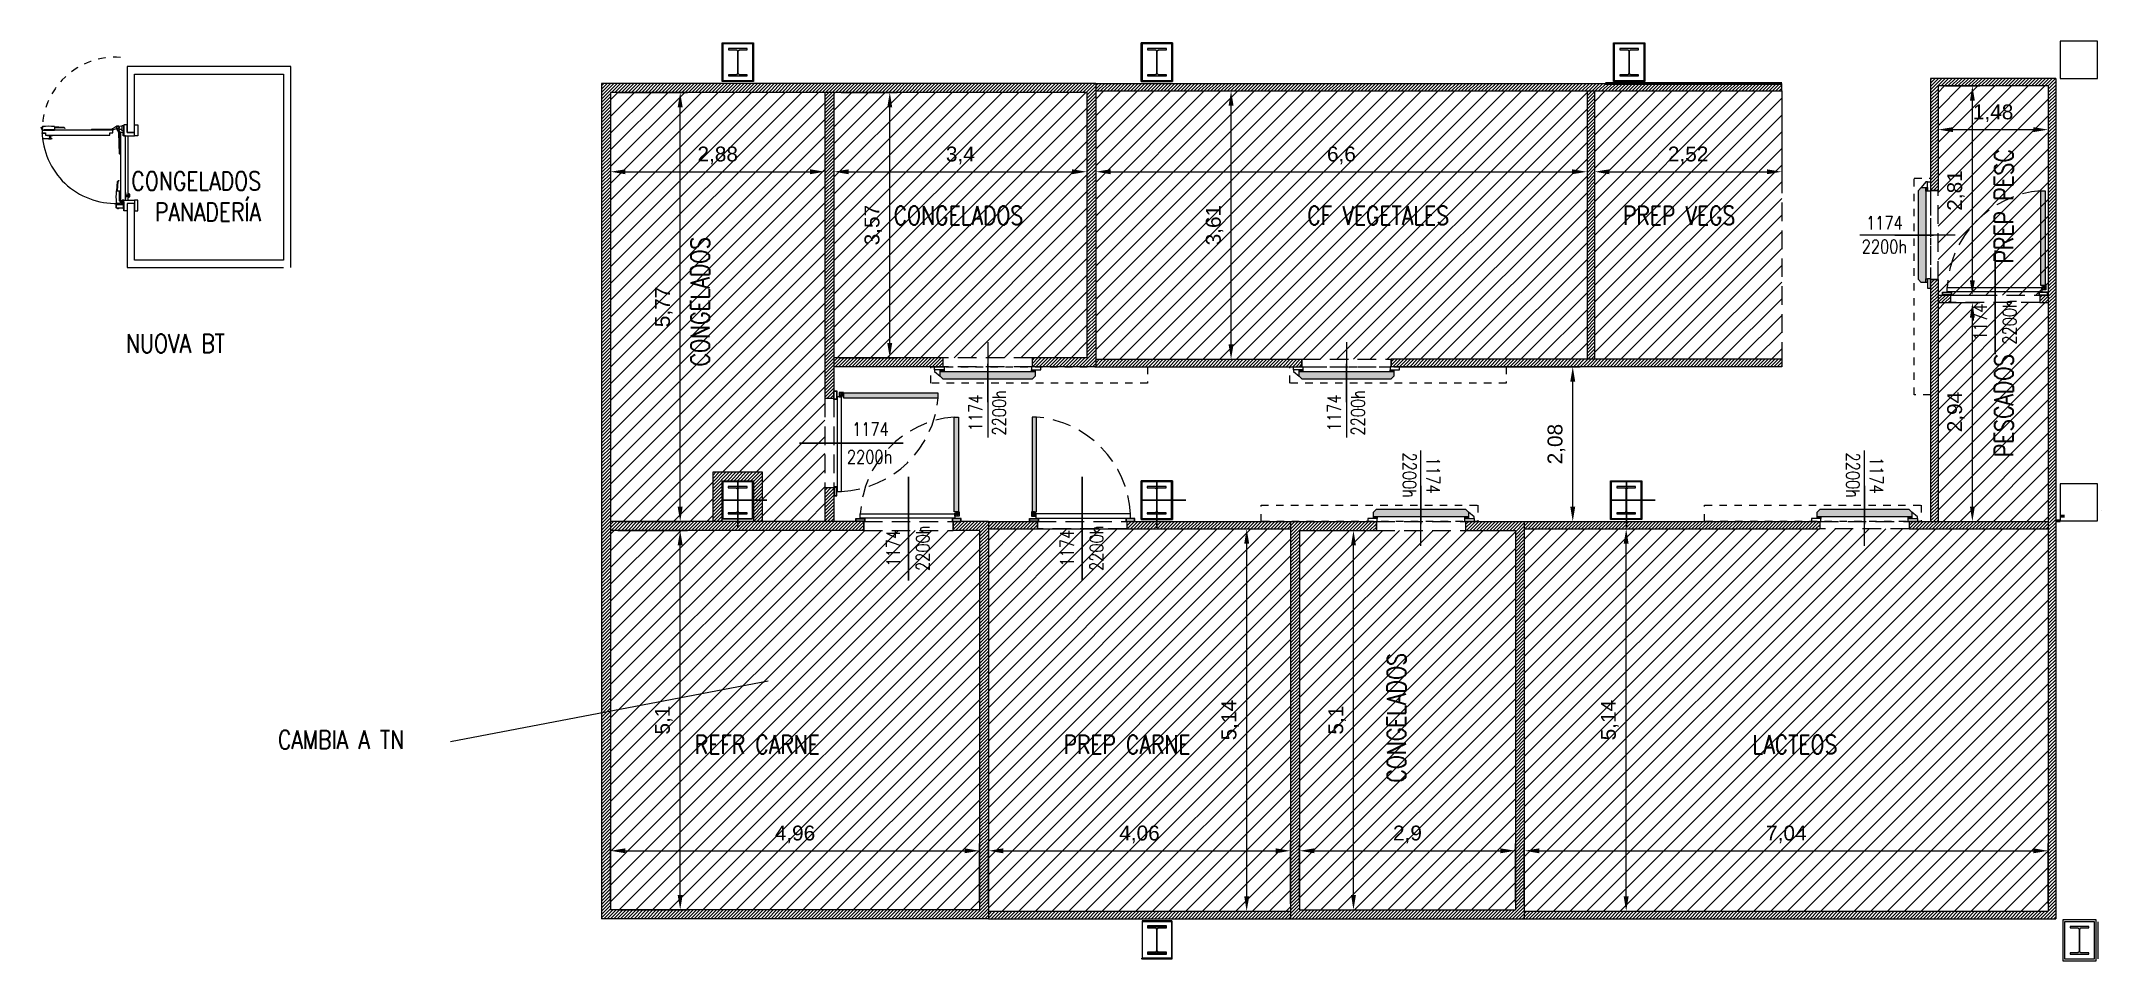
# Model space of a CAD drawing. Header units: millimetres. Extents: x -7.5 to 20.2, y -0.6 to 11.8.
import ezdxf
from ezdxf.enums import TextEntityAlignment as Align

# ---------------------------------------------------------------- set-up
doc = ezdxf.new("R2010")
doc.units = ezdxf.units.MM
for name, pattern in [('_BYLAYER', [10.00001, 10, -1e-05]), ('CONTINUA', [0]), ('DASHDOTX2', [50.8, 25.4, -12.7, 0, -12.7]), ('DASHED', [0.75, 0.5, -0.25]), ('HIDDEN', [0.375, 0.25, -0.125]), ('TRATTEGGIATA', [0.75, 0.5, -0.25]), ('TRATTEGGIATA2', [0.375, 0.25, -0.125])]:
    doc.linetypes.add(name, pattern=pattern)
doc.layers.get('Defpoints').update_dxf_attribs({"lineweight": 5})
for name, color, linetype, lineweight in [('A-CUARTOS FRIOS', 5, 'Continuous', 13), ('A-PUERTA CF', 7, 'Continuous', 13), ('COLUMNAS HORMIGON', 7, 'Continuous', 15), ('COLUMNAS METALICAS', 25, 'Continuous', 15), ('DIM', 1, 'Continuous', 13), ('TEXTO', 7, 'Continuous', 13)]:
    doc.layers.add(name, color=color, linetype=linetype, lineweight=lineweight)
for name, color, linetype in [('Pareti sp. 100', 3, 'Continuous'), ('Pareti sp. 120', 1, 'Continuous'), ('Quote', 2, 'Continuous'), ('SER_DIS', 7, 'Continuous'), ('Soffitto sp. 100', 3, 'Continuous'), ('Soffitto sp. 120', 1, 'Continuous')]:
    doc.layers.add(name, color=color, linetype=linetype)
doc.styles.add('H20', font='simplex.shx', dxfattribs={"width": 0.8, "height": 200})
doc.styles.add('ROMANS', font='romans.shx', dxfattribs={"width": 0.8, "height": 0.2})
doc.styles.get("Standard").update_dxf_attribs({"font": 'arial.ttf'})
doc.dimstyles.new('ISO-25', dxfattribs={"dimtxt": 0.2, "dimasz": 0.2, "dimexe": 0.1, "dimexo": 0.1, "dimgap": 0.1, "dimtad": 1, "dimtxsty": 'Standard', "dimcen": 0.2, "dimadec": 0, "dimazin": 0, "dimtfac": 1, "dimtmove": 0, "dimatfit": 3, "dimfxl": 1, "dimarcsym": 0})
pattern_1 = [(45, (-12.192877, -10.473148), (-0.02245064, 0.02245064), [])]
pattern_2 = [(45, (-12.192877, -10.737505), (-0.02245064, 0.02245064), [])]
pattern_3 = [(45, (-12.19288, -10.7375), (-0.1122532, 0.1122532), [])]

msp = doc.modelspace()

# ---------------------------------------------------------------- texts
at = {"color": 253, "linetype": 'Continuous', "lineweight": 50, "style": 'ROMANS', "width": 0.8}
for s, p in [('PREP PESC', (18.964, 8.808)), ('CONGELADOS', (1.448, 7.424)), ('PESCADOS', (18.964, 6.203)), ('CONGELADOS', (10.805, 1.83))]:
    msp.add_text(s, height=0.25, rotation=90, dxfattribs=at).set_placement(p)
for s, p in [('CONGELADOS', (3.924, 9.326)), ('CF VEGETALES', (9.482, 9.326)), ('PREP VEGS', (13.722, 9.326)), ('NUOVA BT', (-6.391, 7.605)), ('CAMBIA A TN', (-4.349, 2.281)), ('REFR CARNE', (1.252, 2.216)), ('PREP CARNE', (6.206, 2.216)), ('LACTEOS', (15.462, 2.216))]:
    msp.add_text(s, height=0.25, dxfattribs=at).set_placement(p)
at = {"layer": 'SER_DIS', "color": 7, "style": 'H20', "width": 0.8}
for s, p in [('1174', (17.235, 9.351)), ('2200h', (17.235, 9.032)), ('1174', (3.612, 6.578)), ('2200h', (3.601, 6.207))]:
    msp.add_text(s, height=0.18, dxfattribs=at).set_placement(p, align=Align.MIDDLE_CENTER)
for s, rotation, p in [('1174', 90, (18.52, 8.02)), ('2200h', 90, (18.918, 8.02)), ('1174', 90, (5.024, 6.798)), ('2200h', 90, (5.343, 6.798)), ('1174', 90, (9.844, 6.798)), ('2200h', 90, (10.163, 6.798)), ('2200h', 270, (10.854, 5.959)), ('1174', 270, (11.173, 5.959)), ('2200h', 270, (16.812, 5.959)), ('1174', 270, (17.13, 5.959)), ('1174', 90, (3.918, 4.979)), ('2200h', 90, (4.317, 4.979)), ('1174', 90, (6.253, 4.979)), ('2200h', 90, (6.651, 4.979))]:
    msp.add_text(s, height=0.18, rotation=rotation, dxfattribs=at).set_placement(p, align=Align.MIDDLE_CENTER)
at = {"layer": 'TEXTO', "linetype": 'CONTINUA', "insert": (-4.577, 10.039), "char_height": 0.25, "width": 1.69064, "attachment_point": 3, "style": 'ROMANS'}
msp.add_mtext('CONGELADOS\\PPANADERÍA', dxfattribs=at)

# ---------------------------------------------------------------- blocks, each defined once
blk = doc.blocks.new('W14 X 10 X 61 LBPIE')
at = {"layer": 'COLUMNAS METALICAS'}
h = blk.add_hatch(color=256, dxfattribs=at)
h.dxf.hatch_style = 1
h.paths.add_polyline_path([(0.127, 0.1839), (0.127, 0.1675), (0.01975, 0.1675), (0.00475, 0.1525), (0.00475, -0.1525), (0.01975, -0.1675), (0.127, -0.1675), (0.127, -0.1839), (-0.127, -0.1839), (-0.127, -0.1675), (-0.01975, -0.1675), (-0.00475, -0.1525), (-0.00475, 0.1525), (-0.01975, 0.1675), (-0.127, 0.1675), (-0.127, 0.1839)])
for points in [[(-0.2, 0.25), (0.2, 0.25), (0.2, -0.25), (-0.2, -0.25)], [(0.127, 0.1839), (0.127, 0.1675), (0.01975, 0.1675), (0.00475, 0.1525), (0.00475, -0.1525), (0.01975, -0.1675), (0.127, -0.1675), (0.127, -0.1839), (-0.127, -0.1839), (-0.127, -0.1675), (-0.01975, -0.1675), (-0.00475, -0.1525), (-0.00475, 0.1525), (-0.01975, 0.1675), (-0.127, 0.1675), (-0.127, 0.1839)]]:
    blk.add_lwpolyline(points, close=True, dxfattribs=at)
blk = doc.blocks.new('*D2')
at = {"layer": 'Defpoints', "color": 0, "transparency": 16777216}
for p in [(5.077, 0.913), (0.12, 0.12), (5.077, 0.12)]:
    blk.add_point(p, dxfattribs=at)
at = {"layer": 'Quote', "color": 0, "lineweight": -2, "transparency": 16777216}
for p, q in [((0.12, 0.22), (0.12, 1.013)), ((0.32, 0.913), (4.877, 0.913)), ((5.077, 0.22), (5.077, 1.013))]:
    blk.add_line(p, q, dxfattribs=at)
at = {"layer": 'Quote', "color": 0, "transparency": 16777216}
for points in [[(0.32, 0.946), (0.32, 0.88), (0.12, 0.913)], [(4.877, 0.946), (4.877, 0.88), (5.077, 0.913)]]:
    blk.add_solid(points, dxfattribs=at)
at = {"layer": 'Quote', "color": 0, "transparency": 16777216, "insert": (2.598, 1.133), "char_height": 0.2, "attachment_point": 5}
blk.add_mtext('4,96', dxfattribs=at)
blk = doc.blocks.new('*D3')
at = {"layer": 'Defpoints', "color": 0, "transparency": 16777216}
for p in [(0.12, 5.218), (1.056, 5.218), (0.12, 0.12)]:
    blk.add_point(p, dxfattribs=at)
at = {"layer": 'Quote', "color": 0, "lineweight": -2, "transparency": 16777216}
for p, q in [((0.22, 5.218), (1.156, 5.218)), ((1.056, 0.32), (1.056, 5.018)), ((0.22, 0.12), (1.156, 0.12))]:
    blk.add_line(p, q, dxfattribs=at)
at = {"layer": 'Quote', "color": 0, "transparency": 16777216}
for points in [[(1.022, 5.018), (1.089, 5.018), (1.056, 5.218)], [(1.022, 0.32), (1.089, 0.32), (1.056, 0.12)]]:
    blk.add_solid(points, dxfattribs=at)
at = {"layer": 'Quote', "color": 0, "transparency": 16777216, "insert": (0.835, 2.669), "char_height": 0.2, "attachment_point": 5, "rotation": 90}
blk.add_mtext('5,1', dxfattribs=at)
blk = doc.blocks.new('*D4')
at = {"layer": 'Defpoints', "color": 0, "transparency": 16777216}
for p in [(0.12, 11.104), (1.056, 11.104), (0.12, 5.338)]:
    blk.add_point(p, dxfattribs=at)
at = {"layer": 'Quote', "color": 0, "lineweight": -2, "transparency": 16777216}
for p, q in [((0.22, 11.104), (1.156, 11.104)), ((1.056, 5.538), (1.056, 10.904)), ((0.22, 5.338), (1.156, 5.338))]:
    blk.add_line(p, q, dxfattribs=at)
at = {"layer": 'Quote', "color": 0, "transparency": 16777216}
for points in [[(1.022, 10.904), (1.089, 10.904), (1.056, 11.104)], [(1.022, 5.538), (1.089, 5.538), (1.056, 5.338)]]:
    blk.add_solid(points, dxfattribs=at)
at = {"layer": 'Quote', "color": 0, "transparency": 16777216, "insert": (0.836, 8.221), "char_height": 0.2, "attachment_point": 5, "rotation": 90}
blk.add_mtext('5,77', dxfattribs=at)
blk = doc.blocks.new('*D5')
at = {"layer": 'Defpoints', "color": 0, "transparency": 16777216}
for p in [(3.12, 11.104), (3.872, 11.104), (3.12, 7.538)]:
    blk.add_point(p, dxfattribs=at)
at = {"layer": 'Quote', "color": 0, "lineweight": -2, "transparency": 16777216}
for p, q in [((3.22, 11.104), (3.972, 11.104)), ((3.872, 7.738), (3.872, 10.904)), ((3.22, 7.538), (3.972, 7.538))]:
    blk.add_line(p, q, dxfattribs=at)
at = {"layer": 'Quote', "color": 0, "transparency": 16777216}
for points in [[(3.838, 10.904), (3.905, 10.904), (3.872, 11.104)], [(3.838, 7.738), (3.905, 7.738), (3.872, 7.538)]]:
    blk.add_solid(points, dxfattribs=at)
at = {"layer": 'Quote', "color": 0, "transparency": 16777216, "insert": (3.651, 9.321), "char_height": 0.2, "attachment_point": 5, "rotation": 90}
blk.add_mtext('3,57', dxfattribs=at)
blk = doc.blocks.new('*D6')
at = {"layer": 'Defpoints', "color": 0, "transparency": 16777216}
for p in [(0.12, 11.104), (3, 11.104), (3, 10.038)]:
    blk.add_point(p, dxfattribs=at)
at = {"layer": 'Quote', "color": 0, "lineweight": -2, "transparency": 16777216}
for p, q in [((0.12, 11.004), (0.12, 9.938)), ((3, 11.004), (3, 9.938)), ((0.32, 10.038), (2.8, 10.038))]:
    blk.add_line(p, q, dxfattribs=at)
at = {"layer": 'Quote', "color": 0, "transparency": 16777216}
for points in [[(0.32, 10.071), (0.32, 10.005), (0.12, 10.038)], [(2.8, 10.071), (2.8, 10.005), (3, 10.038)]]:
    blk.add_solid(points, dxfattribs=at)
at = {"layer": 'Quote', "color": 0, "transparency": 16777216, "insert": (1.56, 10.258), "char_height": 0.2, "attachment_point": 5}
blk.add_mtext('2,88', dxfattribs=at)
blk = doc.blocks.new('*D7')
at = {"layer": 'Defpoints', "color": 0, "transparency": 16777216}
for p in [(3.12, 11.104), (6.52, 11.104), (6.52, 10.038)]:
    blk.add_point(p, dxfattribs=at)
at = {"layer": 'Quote', "color": 0, "lineweight": -2, "transparency": 16777216}
for p, q in [((3.12, 11.004), (3.12, 9.938)), ((6.52, 11.004), (6.52, 9.938)), ((3.32, 10.038), (6.32, 10.038))]:
    blk.add_line(p, q, dxfattribs=at)
at = {"layer": 'Quote', "color": 0, "transparency": 16777216}
for points in [[(3.32, 10.071), (3.32, 10.005), (3.12, 10.038)], [(6.32, 10.071), (6.32, 10.005), (6.52, 10.038)]]:
    blk.add_solid(points, dxfattribs=at)
at = {"layer": 'Quote', "color": 0, "transparency": 16777216, "insert": (4.82, 10.258), "char_height": 0.2, "attachment_point": 5}
blk.add_mtext('3,4', dxfattribs=at)
blk = doc.blocks.new('*D8')
at = {"layer": 'Defpoints', "color": 0, "transparency": 16777216}
for p in [(6.64, 11.124), (13.24, 11.124), (13.24, 10.038)]:
    blk.add_point(p, dxfattribs=at)
at = {"layer": 'Quote', "color": 0, "lineweight": -2, "transparency": 16777216}
for p, q in [((6.64, 11.024), (6.64, 9.938)), ((13.24, 11.024), (13.24, 9.938)), ((6.84, 10.038), (13.04, 10.038))]:
    blk.add_line(p, q, dxfattribs=at)
at = {"layer": 'Quote', "color": 0, "transparency": 16777216}
for points in [[(6.84, 10.071), (6.84, 10.005), (6.64, 10.038)], [(13.04, 10.071), (13.04, 10.005), (13.24, 10.038)]]:
    blk.add_solid(points, dxfattribs=at)
at = {"layer": 'Quote', "color": 0, "transparency": 16777216, "insert": (9.94, 10.258), "char_height": 0.2, "attachment_point": 5}
blk.add_mtext('6,6', dxfattribs=at)
blk = doc.blocks.new('*D9')
at = {"layer": 'Defpoints', "color": 0, "transparency": 16777216}
for p in [(13.34, 11.124), (15.856, 11.124), (15.856, 10.038)]:
    blk.add_point(p, dxfattribs=at)
at = {"layer": 'Quote', "color": 0, "lineweight": -2, "transparency": 16777216}
for p, q in [((13.34, 11.024), (13.34, 9.938)), ((15.856, 11.024), (15.856, 9.938)), ((13.54, 10.038), (15.656, 10.038))]:
    blk.add_line(p, q, dxfattribs=at)
at = {"layer": 'Quote', "color": 0, "transparency": 16777216}
for points in [[(13.54, 10.071), (13.54, 10.005), (13.34, 10.038)], [(15.656, 10.071), (15.656, 10.005), (15.856, 10.038)]]:
    blk.add_solid(points, dxfattribs=at)
at = {"layer": 'Quote', "color": 0, "transparency": 16777216, "insert": (14.598, 10.258), "char_height": 0.2, "attachment_point": 5}
blk.add_mtext('2,52', dxfattribs=at)
blk = doc.blocks.new('*D10')
at = {"layer": 'Defpoints', "color": 0, "transparency": 16777216}
for p in [(6.64, 11.124), (8.457, 11.124), (6.64, 7.518)]:
    blk.add_point(p, dxfattribs=at)
at = {"layer": 'Quote', "color": 0, "lineweight": -2, "transparency": 16777216}
for p, q in [((6.74, 11.124), (8.557, 11.124)), ((8.457, 7.718), (8.457, 10.924)), ((6.74, 7.518), (8.557, 7.518))]:
    blk.add_line(p, q, dxfattribs=at)
at = {"layer": 'Quote', "color": 0, "transparency": 16777216}
for points in [[(8.424, 10.924), (8.491, 10.924), (8.457, 11.124)], [(8.424, 7.718), (8.491, 7.718), (8.457, 7.518)]]:
    blk.add_solid(points, dxfattribs=at)
at = {"layer": 'Quote', "color": 0, "transparency": 16777216, "insert": (8.237, 9.321), "char_height": 0.2, "attachment_point": 5, "rotation": 90}
blk.add_mtext('3,61', dxfattribs=at)
blk = doc.blocks.new('*D11')
at = {"layer": 'Defpoints', "color": 0, "transparency": 16777216}
for p in [(17.956, 8.279), (18.417, 8.279), (17.956, 5.338)]:
    blk.add_point(p, dxfattribs=at)
at = {"layer": 'Quote', "color": 0, "lineweight": -2, "transparency": 16777216}
for p, q in [((18.056, 8.279), (18.517, 8.279)), ((18.417, 5.538), (18.417, 8.079)), ((18.056, 5.338), (18.517, 5.338))]:
    blk.add_line(p, q, dxfattribs=at)
at = {"layer": 'Quote', "color": 0, "transparency": 16777216}
for points in [[(18.384, 8.079), (18.45, 8.079), (18.417, 8.279)], [(18.384, 5.538), (18.45, 5.538), (18.417, 5.338)]]:
    blk.add_solid(points, dxfattribs=at)
at = {"layer": 'Quote', "color": 0, "transparency": 16777216, "insert": (18.197, 6.809), "char_height": 0.2, "attachment_point": 5, "rotation": 90}
blk.add_mtext('2,94', dxfattribs=at)
blk = doc.blocks.new('*D12')
at = {"layer": 'Defpoints', "color": 0, "transparency": 16777216}
for p in [(17.956, 11.192), (18.417, 11.192), (18.124, 8.379)]:
    blk.add_point(p, dxfattribs=at)
at = {"layer": 'Quote', "color": 0, "lineweight": -2, "transparency": 16777216}
for p, q in [((18.056, 11.192), (18.517, 11.192)), ((18.417, 8.579), (18.417, 10.992)), ((18.224, 8.379), (18.517, 8.379))]:
    blk.add_line(p, q, dxfattribs=at)
at = {"layer": 'Quote', "color": 0, "transparency": 16777216}
for points in [[(18.384, 10.992), (18.45, 10.992), (18.417, 11.192)], [(18.384, 8.579), (18.45, 8.579), (18.417, 8.379)]]:
    blk.add_solid(points, dxfattribs=at)
at = {"layer": 'Quote', "color": 0, "transparency": 16777216, "insert": (18.197, 9.786), "char_height": 0.2, "attachment_point": 5, "rotation": 90}
blk.add_mtext('2,81', dxfattribs=at)
blk = doc.blocks.new('*D13')
at = {"layer": 'Defpoints', "color": 0, "transparency": 16777216}
for p in [(17.956, 11.192), (19.437, 11.192), (19.437, 10.604)]:
    blk.add_point(p, dxfattribs=at)
at = {"layer": 'Quote', "color": 0, "lineweight": -2, "transparency": 16777216}
for p, q in [((17.956, 11.092), (17.956, 10.504)), ((19.437, 11.092), (19.437, 10.504)), ((18.156, 10.604), (19.237, 10.604))]:
    blk.add_line(p, q, dxfattribs=at)
at = {"layer": 'Quote', "color": 0, "transparency": 16777216}
for points in [[(18.156, 10.637), (18.156, 10.571), (17.956, 10.604)], [(19.237, 10.637), (19.237, 10.571), (19.437, 10.604)]]:
    blk.add_solid(points, dxfattribs=at)
at = {"layer": 'Quote', "color": 0, "transparency": 16777216, "insert": (18.696, 10.824), "char_height": 0.2, "attachment_point": 5}
blk.add_mtext('1,48', dxfattribs=at)
blk = doc.blocks.new('*D14')
at = {"layer": 'Defpoints', "color": 0, "transparency": 16777216}
for p in [(9.257, 0.913), (5.197, 0.1), (9.257, 0.1)]:
    blk.add_point(p, dxfattribs=at)
at = {"layer": 'Quote', "color": 0, "lineweight": -2, "transparency": 16777216}
for p, q in [((5.197, 0.2), (5.197, 1.013)), ((5.397, 0.913), (9.057, 0.913)), ((9.257, 0.2), (9.257, 1.013))]:
    blk.add_line(p, q, dxfattribs=at)
at = {"layer": 'Quote', "color": 0, "transparency": 16777216}
for points in [[(5.397, 0.946), (5.397, 0.88), (5.197, 0.913)], [(9.057, 0.946), (9.057, 0.88), (9.257, 0.913)]]:
    blk.add_solid(points, dxfattribs=at)
at = {"layer": 'Quote', "color": 0, "transparency": 16777216, "insert": (7.227, 1.133), "char_height": 0.2, "attachment_point": 5}
blk.add_mtext('4,06', dxfattribs=at)
blk = doc.blocks.new('*D15')
at = {"layer": 'Defpoints', "color": 0, "transparency": 16777216}
for p in [(12.277, 0.913), (9.377, 0.12), (12.277, 0.12)]:
    blk.add_point(p, dxfattribs=at)
at = {"layer": 'Quote', "color": 0, "lineweight": -2, "transparency": 16777216}
for p, q in [((9.377, 0.22), (9.377, 1.013)), ((9.577, 0.913), (12.077, 0.913)), ((12.277, 0.22), (12.277, 1.013))]:
    blk.add_line(p, q, dxfattribs=at)
at = {"layer": 'Quote', "color": 0, "transparency": 16777216}
for points in [[(9.577, 0.946), (9.577, 0.88), (9.377, 0.913)], [(12.077, 0.946), (12.077, 0.88), (12.277, 0.913)]]:
    blk.add_solid(points, dxfattribs=at)
at = {"layer": 'Quote', "color": 0, "transparency": 16777216, "insert": (10.827, 1.133), "char_height": 0.2, "attachment_point": 5}
blk.add_mtext('2,9', dxfattribs=at)
blk = doc.blocks.new('*D16')
at = {"layer": 'Defpoints', "color": 0, "transparency": 16777216}
for p in [(19.437, 0.913), (12.397, 0.1), (19.437, 0.1)]:
    blk.add_point(p, dxfattribs=at)
at = {"layer": 'Quote', "color": 0, "lineweight": -2, "transparency": 16777216}
for p, q in [((12.397, 0.2), (12.397, 1.013)), ((12.597, 0.913), (19.237, 0.913)), ((19.437, 0.2), (19.437, 1.013))]:
    blk.add_line(p, q, dxfattribs=at)
at = {"layer": 'Quote', "color": 0, "transparency": 16777216}
for points in [[(12.597, 0.946), (12.597, 0.88), (12.397, 0.913)], [(19.237, 0.946), (19.237, 0.88), (19.437, 0.913)]]:
    blk.add_solid(points, dxfattribs=at)
at = {"layer": 'Quote', "color": 0, "transparency": 16777216, "insert": (15.917, 1.133), "char_height": 0.2, "attachment_point": 5}
blk.add_mtext('7,04', dxfattribs=at)
blk = doc.blocks.new('*D17')
at = {"layer": 'Defpoints', "color": 0, "transparency": 16777216}
for p in [(9.377, 5.218), (10.102, 5.218), (9.377, 0.12)]:
    blk.add_point(p, dxfattribs=at)
at = {"layer": 'Quote', "color": 0, "lineweight": -2, "transparency": 16777216}
for p, q in [((9.477, 5.218), (10.202, 5.218)), ((10.102, 0.32), (10.102, 5.018)), ((9.477, 0.12), (10.202, 0.12))]:
    blk.add_line(p, q, dxfattribs=at)
at = {"layer": 'Quote', "color": 0, "transparency": 16777216}
for points in [[(10.069, 5.018), (10.135, 5.018), (10.102, 5.218)], [(10.069, 0.32), (10.135, 0.32), (10.102, 0.12)]]:
    blk.add_solid(points, dxfattribs=at)
at = {"layer": 'Quote', "color": 0, "transparency": 16777216, "insert": (9.882, 2.669), "char_height": 0.2, "attachment_point": 5, "rotation": 90}
blk.add_mtext('5,1', dxfattribs=at)
blk = doc.blocks.new('*D18')
at = {"layer": 'Defpoints', "color": 0, "transparency": 16777216}
for p in [(12.397, 5.238), (13.766, 5.238), (12.397, 0.1)]:
    blk.add_point(p, dxfattribs=at)
at = {"layer": 'Quote', "color": 0, "lineweight": -2, "transparency": 16777216}
for p, q in [((12.497, 5.238), (13.866, 5.238)), ((13.766, 0.3), (13.766, 5.038)), ((12.497, 0.1), (13.866, 0.1))]:
    blk.add_line(p, q, dxfattribs=at)
at = {"layer": 'Quote', "color": 0, "transparency": 16777216}
for points in [[(13.732, 5.038), (13.799, 5.038), (13.766, 5.238)], [(13.732, 0.3), (13.799, 0.3), (13.766, 0.1)]]:
    blk.add_solid(points, dxfattribs=at)
at = {"layer": 'Quote', "color": 0, "transparency": 16777216, "insert": (13.545, 2.669), "char_height": 0.2, "attachment_point": 5, "rotation": 90}
blk.add_mtext('5,14', dxfattribs=at)
blk = doc.blocks.new('*D19')
at = {"layer": 'Defpoints', "color": 0, "transparency": 16777216}
for p in [(5.197, 5.238), (8.667, 5.238), (5.197, 0.1)]:
    blk.add_point(p, dxfattribs=at)
at = {"layer": 'Quote', "color": 0, "lineweight": -2, "transparency": 16777216}
for p, q in [((5.297, 5.238), (8.767, 5.238)), ((8.667, 0.3), (8.667, 5.038)), ((5.297, 0.1), (8.767, 0.1))]:
    blk.add_line(p, q, dxfattribs=at)
at = {"layer": 'Quote', "color": 0, "transparency": 16777216}
for points in [[(8.634, 5.038), (8.701, 5.038), (8.667, 5.238)], [(8.634, 0.3), (8.701, 0.3), (8.667, 0.1)]]:
    blk.add_solid(points, dxfattribs=at)
at = {"layer": 'Quote', "color": 0, "transparency": 16777216, "insert": (8.447, 2.669), "char_height": 0.2, "attachment_point": 5, "rotation": 90}
blk.add_mtext('5,14', dxfattribs=at)
blk = doc.blocks.new('*D20')
at = {"layer": 'Defpoints', "color": 0, "transparency": 16777216}
for p in [(10.608, 7.418), (13.048, 7.418), (12.397, 5.338)]:
    blk.add_point(p, dxfattribs=at)
at = {"layer": 'Quote', "color": 0, "lineweight": -2, "transparency": 16777216}
for p, q in [((10.708, 7.418), (13.148, 7.418)), ((13.048, 5.538), (13.048, 7.218)), ((12.497, 5.338), (13.148, 5.338))]:
    blk.add_line(p, q, dxfattribs=at)
at = {"layer": 'Quote', "color": 0, "transparency": 16777216}
for points in [[(13.015, 7.218), (13.081, 7.218), (13.048, 7.418)], [(13.015, 5.538), (13.081, 5.538), (13.048, 5.338)]]:
    blk.add_solid(points, dxfattribs=at)
at = {"layer": 'Quote', "color": 0, "transparency": 16777216, "insert": (12.828, 6.378), "char_height": 0.2, "attachment_point": 5, "rotation": 90}
blk.add_mtext('2,08', dxfattribs=at)
blk = doc.blocks.new('PUERTA CF')
at = {"layer": 'A-PUERTA CF'}
for p, q in [((0.883, 1.084), (0.883, 0.958)), ((0.884, 1.013), (0.883, 1.013)), ((0.884, 0.958), (0.883, 0.958)), ((0.885, 1.012), (0.885, 0.959)), ((0.894, 0.996), (0.885, 0.996)), ((0.894, 0.975), (0.885, 0.975)), ((0.895, 0.994), (0.895, 0.977)), ((0.924, 0.992), (0.895, 0.992)), ((0.924, 0.978), (0.895, 0.978)), ((0.924, 1.018), (0.924, 0.953)), ((0.928, 1.019), (0.926, 1.019)), ((0.928, 0.951), (0.926, 0.951)), ((1.047, 1.084), (0.998, 1.089)), ((0.998, 1.089), (0.998, 0.925)), ((1.004, 1.061), (0.998, 1.061)), ((1.003, 1.088), (1.034, 1.103)), ((1.008, 1.058), (1.008, 0.927)), ((1.035, 0.922), (1.028, 0.796)), ((1.032, 0.922), (1.032, 0.923)), ((1.032, 0.922), (1.035, 0.922)), ((1.042, 0.914), (1.032, 0.804)), ((1.048, 0.925), (1.037, 0.802)), ((1.02, 0.787), (1.028, 0.796)), ((1.022, 0.785), (1.035, 0.798)), ((1.01, 0.427), (1.002, 0.427)), ((1.012, 0.425), (1.012, 0.144)), ((1.012, 0.424), (1.017, 0.142)), ((-0.062, -0.007), (-0.062, 0)), ((-0.053, 0.08), (-0.058, 0.08)), ((-0.058, 0.066), (-0.058, 0.078)), ((-0.053, 0.076), (-0.058, 0.076)), ((-0.053, 0.068), (-0.058, 0.068)), ((-0.053, 0.064), (-0.058, 0.064)), ((-0.003, 0.003), (-0.058, 0.003)), ((-0.053, 0.063), (-0.053, 0.08)), ((-0.051, 0.08), (-0.053, 0.08)), ((-0.051, 0.063), (-0.053, 0.063)), ((-0.051, 0.066), (-0.051, 0.091)), ((-0.051, 0.007), (-0.051, 0.08)), ((-0.048, 0.094), (-0.048, 0.099)), ((-0.007, 0.099), (-0.048, 0.099)), ((-0.007, 0.094), (-0.048, 0.094)), ((0.011, 0.088), (-0.007, 0.099)), ((-0.007, 0.007), (-0.007, 0.094)), ((0.008, 0.08), (-0.007, 0.08)), ((0, 0.003), (-0.003, 0.003)), ((0.016, 0.044), (0.002, 0.075)), ((0.003, -0.007), (0.003, 0)), ((0.02, 0.088), (0.016, 0.039)), ((0.016, 0.039), (0.18, 0.039)), ((0.043, 0.046), (0.043, 0.039)), ((0.047, 0.049), (0.177, 0.049)), ((0.18, 0.089), (0.302, 0.079)), ((0.183, 0.074), (0.181, 0.074)), ((0.183, 0.074), (0.183, 0.076)), ((0.183, 0.076), (0.309, 0.07)), ((0.19, 0.083), (0.3, 0.074)), ((0.32, 0.063), (0.306, 0.077)), ((0.317, 0.061), (0.309, 0.07)), ((0.678, 0.051), (0.678, 0.043)), ((0.68, 0.053), (0.963, 0.058)), ((0.68, 0.053), (0.96, 0.053)), ((1.016, 0.092), (0.963, 0.058)), ((0.963, 0.043), (1.012, 0.06)), ((0.963, 0.043), (0.963, 0.058)), ((0.992, 0.016), (0.992, -0.007)), ((1.056, 0.019), (0.995, 0.018)), ((1.002, 0.142), (1.018, 0.093)), ((1.002, 0.142), (1.017, 0.142)), ((1.012, 0.06), (1.012, 0.018)), ((1.017, 0.156), (1.017, 0.142)), ((1.051, 0.089), (1.017, 0.142)), ((1.044, 0.092), (1.018, 0.092)), ((1.049, 0.058), (1.029, 0.055)), ((1.047, 0.09), (1.049, 0.07)), ((1.048, 0.08), (1.056, 0.018)), ((1.051, 0.06), (1.051, 0.086)), ((1.06, 0.016), (1.06, -0.007)), ((0.014, -0.007), (-0.087, -0.007)), ((0.036, -0.007), (-0.064, -0.007)), ((0.058, -0.067), (0.922, -0.067)), ((0.085, -0.031), (0.085, -0.033)), ((0.087, -0.035), (0.152, -0.035)), ((0.092, -0.075), (0.092, -0.076)), ((0.092, -0.076), (0.146, -0.076)), ((0.093, -0.074), (0.146, -0.074)), ((0.109, -0.065), (0.109, -0.074)), ((0.111, -0.063), (0.128, -0.063)), ((0.112, -0.035), (0.112, -0.063)), ((0.126, -0.035), (0.126, -0.063)), ((0.129, -0.065), (0.129, -0.074)), ((0.146, -0.075), (0.146, -0.076)), ((0.153, -0.031), (0.153, -0.033)), ((0.965, -0.007), (1.065, -0.007))]:
    blk.add_line(p, q, dxfattribs=at)
for points in [[(0.928, 0.183), (0.963, 0.183), (0.963, 0.139), (0.998, 0.139), (0.998, 1.09), (0.963, 1.09), (0.963, 1.047), (0.928, 1.047)], [(0.962, 1.09), (0.962, 1.047), (0.952, 1.047), (0.952, 1.09)], [(0.922, -0.031), (0.922, 0.004), (0.965, 0.004), (0.965, 0.039), (0.014, 0.039), (0.014, 0.013), (0.058, 0.013), (0.058, -0.031)], [(0.058, -0.152), (-0.087, -0.152), (-0.087, -0.197), (0.058, -0.197)], [(0.922, -0.152), (1.067, -0.152), (1.067, -0.197), (0.922, -0.197)]]:
    blk.add_lwpolyline(points, close=True, dxfattribs=at)
for points in [[(0.058, -0.007), (0.058, 0.013), (0.013, 0.013), (0.013, -0.007), (0.058, -0.007)], [(-0.087, -0.007), (0.058, -0.007), (0.058, -0.152), (0.013, -0.152), (0.013, -0.052), (-0.087, -0.052), (-0.087, -0.007)], [(1.067, -0.007), (0.922, -0.007), (0.922, -0.152), (0.967, -0.152), (0.967, -0.052), (1.067, -0.052), (1.067, -0.007)]]:
    blk.add_lwpolyline(points, dxfattribs=at)
at = {"layer": 'A-PUERTA CF', "color": 253, "ltscale": 0.1}
blk.add_arc((0.995, 0.108), 0.982, 90.8708, 182.0781, dxfattribs=at)
at = {"layer": 'A-PUERTA CF', "color": 253, "linetype": 'DASHED', "ltscale": 0.1}
blk.add_arc((0.995, 0.108), 0.982, 355.9314, 90.8708, dxfattribs=at)
at = {"layer": 'A-PUERTA CF', "extrusion": (0, 0, -1)}
for centre, major_axis, start_param, end_param in [((0.933, 0.985), (-0.0411, 0.0411), 5.025925, 5.969649), ((0.883, 1.011), (-0.00121, 0.00121), 5.969649, 7.068583), ((0.883, 0.96), (0.00121, 0.00121), 2.356194, 3.455129), ((0.884, 1.012), (0.000604, 0.000604), -0.785398, 0.785398), ((0.884, 0.959), (0.000604, 0.000604), 0.785398, 2.356194), ((0.894, 0.994), (0.00121, 0.00121), -0.785398, 0.785398), ((0.894, 0.977), (-0.00121, 0.00121), 2.356194, 3.926991), ((0.926, 1.018), (-0.00121, 0.00121), 5.497787, 7.068583), ((0.926, 0.953), (0.00121, 0.00121), 2.356194, 3.926991), ((1.023, 1.133), (-0.148, 0.148), 3.806189, 4.047793), ((1.004, 1.058), (0.00242, 0.00242), -0.785398, 0.785398), ((1.004, 0.927), (0.00242, 0.00242), 0.785398, 2.445708), ((1.006, 1.083), (-0.0237, 0.0237), 1.737419, 2.302517), ((1.035, 0.915), (0.00484, 0.00484), -0.785398, 0.873131), ((1.047, 1.083), (0.00121, 0.00121), -0.698132, 0.692669), ((0.23, 1.007), (0.582, 0.582), 0.692669, 0.885315), ((1.021, 0.786), (-0.00121, 0.00121), 3.141593, 6.283185), ((1.019, 0.806), (0.00967, 0.00967), 0.873131, 1.570796), ((1.031, 0.803), (0.00484, 0.00484), 0.873131, 1.570796), ((1.01, 0.424), (-0.00174, 0.00174), 0.785398, 2.338955), ((-0.058, 0), (-0.00242, 0.00242), 5.497787, 7.068583), ((-0.054, 0.078), (0.00279, 0.00279), 3.40341, 4.450572), ((-0.043, 0.072), (-0.0106, 0.0106), 5.231493, 5.764081), ((-0.054, 0.066), (-0.00279, 0.00279), 4.974206, 6.021368), ((-0.055, 0.007), (-0.00242, 0.00242), 2.356194, 3.926991), ((-0.048, 0.091), (-0.00242, 0.00242), 5.497787, 7.068583), ((0.021, 0.048), (0.0237, 0.0237), -1.404173, -0.839075), ((0.008, 0.084), (0.00363, 0.00363), -0.776349, 2.94188), ((0.008, 0.084), (-0.00302, 0.00302), 1.380133, 3.926991), ((0.022, 0.088), (0.00121, 0.00121), 4.014257, 5.405058), ((0.098, -0.729), (0.582, 0.582), -0.878127, -0.685481), ((0.047, 0.046), (-0.00242, 0.00242), 5.497787, 7.068583), ((0.177, 0.046), (-0.00242, 0.00242), 0.785398, 2.445708), ((-0.028, 0.064), (-0.148, 0.148), 2.235393, 2.476996), ((0.19, 0.076), (0.00484, 0.00484), 3.926991, 5.58552), ((0.299, 0.06), (-0.00967, 0.00967), 0.873131, 1.570796), ((0.302, 0.072), (-0.00484, 0.00484), 0.873131, 1.570796), ((0.318, 0.062), (0.00121, -0.00121), 4.712389, 7.853982), ((0.68, 0.051), (-0.00174, 0.00174), 5.497787, 7.051344), ((0.96, 0.051), (0.00174, 0.00174), -0.785398, 0.785398), ((0.995, 0.016), (0.00174, 0.00174), 3.926991, 5.497787), ((1.01, 0.144), (0.00174, 0.00174), 0.785398, 2.356194), ((1.032, 0.073), (0.013, 0.013), 2.810205, 4.572193), ((1.015, 0.05), (0.00695, 0.00695), -1.107149, -0.140196), ((1.018, 0.088), (-0.00348, 0.00348), 0.219392, 0.785398), ((1.019, 0.149), (0.00174, -0.00174), 0.785398, 2.356194), ((1.009, 0.09), (0.00695, 0.00695), 0.463648, 1.4306), ((1.032, 0.073), (-0.013, 0.013), 2.810205, 4.572193), ((1.028, 0.065), (-0.00695, 0.00695), 3.800472, 4.381001), ((1.044, 0.09), (-0.00174, 0.00174), 0.785398, 2.229675), ((1.039, 0.069), (-0.00695, 0.00695), 2.229675, 2.810205), ((1.049, 0.06), (-0.00174, 0.00174), 2.356194, 3.800472), ((1.046, 0.086), (0.00348, 0.00348), 0.219392, 0.785398), ((1.058, 0.016), (0.00174, 0.00174), -0.785398, 0.785398), ((0.087, -0.033), (0.00121, 0.00121), 2.356194, 3.926991), ((0.093, -0.075), (-0.000604, 0.000604), 5.497787, 7.068583), ((0.093, -0.076), (-0.00121, 0.00121), 4.398853, 5.497787), ((0.119, -0.026), (-0.0411, 0.0411), 3.455129, 4.398853), ((0.111, -0.065), (0.00121, 0.00121), 3.926991, 5.497787), ((0.128, -0.065), (0.00121, 0.00121), -0.785398, 0.785398), ((0.146, -0.075), (-0.000604, 0.000604), 0.785398, 2.356194), ((0.145, -0.076), (0.00121, 0.00121), 0.785398, 1.884333), ((0.152, -0.033), (-0.00121, 0.00121), 2.356194, 3.926991)]:
    blk.add_ellipse(centre, major_axis=major_axis, ratio=1, start_param=start_param, end_param=end_param, dxfattribs=at)
at = {"layer": 'A-PUERTA CF'}
for centre, start_param, end_param in [((-0.003, 0.007), 2.356194, 3.926991), ((0, 0), 5.497787, 7.068583)]:
    blk.add_ellipse(centre, major_axis=(0.00242, 0.00242), ratio=1, start_param=start_param, end_param=end_param, dxfattribs=at)
at = {"layer": 'A-PUERTA CF', "extrusion": (0, 0, -1)}
for major_axis in [(0.00869, -0.00869), (-0.00869, -0.00869), (0, -0.0123), (-0.0123, 0)]:
    blk.add_ellipse((1.032, 0.073), major_axis=major_axis, ratio=1, dxfattribs=at)

# ---------------------------------------------------------------- dimensions: what is measured, and where the dimension line sits
at = {"layer": 'Quote'}
for base, p1, p2, picture, middle in [((1.056, 11.104), (0.12, 5.338), (0.12, 11.104), '*D4', (0.836, 8.221)), ((3.872, 11.104), (3.12, 7.538), (3.12, 11.104), '*D5', (3.651, 9.321)), ((8.457, 11.124), (6.64, 7.518), (6.64, 11.124), '*D10', (8.237, 9.321)), ((18.417, 11.192), (18.124, 8.379), (17.956, 11.192), '*D12', (18.197, 9.786)), ((18.417, 8.279), (17.956, 5.338), (17.956, 8.279), '*D11', (18.197, 6.809)), ((13.048, 7.418), (12.397, 5.338), (10.608, 7.418), '*D20', (12.828, 6.378)), ((1.056, 5.218), (0.12, 0.12), (0.12, 5.218), '*D3', (0.835, 2.669)), ((8.667, 5.238), (5.197, 0.1), (5.197, 5.238), '*D19', (8.447, 2.669)), ((10.102, 5.218), (9.377, 0.12), (9.377, 5.218), '*D17', (9.882, 2.669)), ((13.766, 5.238), (12.397, 0.1), (12.397, 5.238), '*D18', (13.545, 2.669))]:
    dim = msp.add_linear_dim(base=base, p1=p1, p2=p2, angle=90, dimstyle='ISO-25', dxfattribs=at)
    dim.commit()
    dim.dimension.update_dxf_attribs({"geometry": picture, "text_midpoint": middle})
for base, p1, p2, picture, middle in [((3, 10.038), (0.12, 11.104), (3, 11.104), '*D6', (1.56, 10.258)), ((6.52, 10.038), (3.12, 11.104), (6.52, 11.104), '*D7', (4.82, 10.258)), ((13.24, 10.038), (6.64, 11.124), (13.24, 11.124), '*D8', (9.94, 10.258)), ((15.856, 10.038), (13.34, 11.124), (15.856, 11.124), '*D9', (14.598, 10.258)), ((19.437, 10.604), (17.956, 11.192), (19.437, 11.192), '*D13', (18.696, 10.824)), ((5.077, 0.913), (0.12, 0.12), (5.077, 0.12), '*D2', (2.598, 1.133)), ((9.257, 0.913), (5.197, 0.1), (9.257, 0.1), '*D14', (7.227, 1.133)), ((12.277, 0.913), (9.377, 0.12), (12.277, 0.12), '*D15', (10.827, 1.133)), ((19.437, 0.913), (12.397, 0.1), (19.437, 0.1), '*D16', (15.917, 1.133))]:
    dim = msp.add_linear_dim(base=base, p1=p1, p2=p2, dimstyle='ISO-25', dxfattribs=at)
    dim.commit()
    dim.dimension.update_dxf_attribs({"geometry": picture, "text_midpoint": middle})

# ---------------------------------------------------------------- hatches: boundary and pattern name
at = {"layer": 'DIM'}
h = msp.add_hatch(color=256, dxfattribs=at)
h.dxf.hatch_style = 1
h.paths.add_polyline_path([(7.334, -0.096), (7.334, -0.113), (7.441, -0.113), (7.456, -0.128), (7.456, -0.433), (7.441, -0.448), (7.334, -0.448), (7.334, -0.464), (7.588, -0.464), (7.588, -0.448), (7.481, -0.448), (7.466, -0.433), (7.466, -0.128), (7.481, -0.113), (7.588, -0.113), (7.588, -0.096)])
h = msp.add_hatch(color=256, dxfattribs=at)
h.dxf.hatch_style = 1
h.paths.add_polyline_path([(7.334, -0.096), (7.334, -0.113), (7.441, -0.113), (7.456, -0.128), (7.456, -0.433), (7.441, -0.448), (7.334, -0.448), (7.334, -0.464), (7.588, -0.464), (7.588, -0.448), (7.481, -0.448), (7.466, -0.433), (7.466, -0.128), (7.481, -0.113), (7.588, -0.113), (7.588, -0.096)])
h = msp.add_hatch(color=256, dxfattribs=at)
h.dxf.hatch_style = 1
h.paths.add_polyline_path([(7.334, -0.106), (7.334, -0.123), (7.441, -0.123), (7.456, -0.138), (7.456, -0.443), (7.441, -0.458), (7.334, -0.458), (7.334, -0.474), (7.588, -0.474), (7.588, -0.458), (7.481, -0.458), (7.466, -0.443), (7.466, -0.138), (7.481, -0.123), (7.588, -0.123), (7.588, -0.106)])
h = msp.add_hatch(color=256, dxfattribs=at)
h.dxf.hatch_style = 1
h.paths.add_polyline_path([(19.729, -0.106), (19.729, -0.123), (19.836, -0.123), (19.851, -0.138), (19.851, -0.443), (19.836, -0.458), (19.729, -0.458), (19.729, -0.474), (19.983, -0.474), (19.983, -0.458), (19.875, -0.458), (19.86, -0.443), (19.86, -0.138), (19.875, -0.123), (19.983, -0.123), (19.983, -0.106)])
at = {"layer": 'Pareti sp. 100'}
h = msp.add_hatch(dxfattribs=at)
h.set_pattern_fill('ANSI31', color=256, scale=0.01, style=0)
h.set_pattern_definition(pattern_2)
h.paths.add_polyline_path([(15.856, 11.124), (15.856, 11.224), (13.49, 11.224), (6.64, 11.224), (6.64, 11.124)])
h.paths.add_polyline_path([(13.34, 11.124), (13.24, 11.124), (13.24, 7.518), (13.34, 7.518)])
h.paths.add_polyline_path([(10.608, 7.518), (10.608, 7.418), (15.856, 7.418), (15.856, 7.518)])
h.paths.add_polyline_path([(9.408, 7.418), (9.408, 7.518), (6.64, 7.518), (6.64, 7.418)])
h = msp.add_hatch(dxfattribs=at)
h.set_pattern_fill('ANSI31', color=256, scale=0.01, style=0)
h.set_pattern_definition(pattern_2)
h.paths.add_polyline_path([(12.397, 5.338), (12.397, 5.238), (16.367, 5.238), (16.367, 5.338)], flags=17)
h.paths.add_polyline_path([(17.567, 5.338), (17.567, 5.238), (19.437, 5.238), (19.437, 5.338)], flags=17)
h.paths.add_polyline_path([(12.397, 0.1), (12.397, 0), (19.537, 0), (19.537, 11.292), (17.856, 11.292), (17.856, 9.788), (17.956, 9.788), (17.956, 11.192), (19.437, 11.192), (19.437, 0.1)])
h.paths.add_polyline_path([(17.856, 5.338), (17.956, 5.338), (17.956, 8.588), (17.856, 8.588)], flags=17)
h.paths.add_polyline_path([(18.124, 8.279), (18.124, 8.379), (17.956, 8.379), (17.956, 8.279)], flags=17)
h.paths.add_polyline_path([(19.437, 8.379), (19.324, 8.379), (19.324, 8.279), (19.437, 8.279)], flags=17)
h = msp.add_hatch(dxfattribs=at)
h.set_pattern_fill('ANSI31', color=256, scale=0.01, style=0)
h.set_pattern_definition(pattern_2)
h.paths.add_polyline_path([(5.857, 5.238), (5.857, 5.338), (5.197, 5.338), (5.197, 5.238)])
h.paths.add_polyline_path([(7.057, 5.338), (7.057, 5.238), (9.257, 5.238), (9.257, 5.338)])
h.paths.add_polyline_path([(9.257, 0), (9.257, 0.1), (5.197, 0.1), (5.197, 0)])
h = msp.add_hatch(dxfattribs=at)
h.set_pattern_fill('ANSI31', color=256, scale=0.01, style=0)
h.set_pattern_definition(pattern_2)
h.paths.add_polyline_path([(12.397, 5.338), (12.397, 5.238), (16.367, 5.238), (16.367, 5.338)])
at = {"layer": 'Pareti sp. 120'}
h = msp.add_hatch(dxfattribs=at)
h.set_pattern_fill('ANSI31', color=256, scale=0.01, style=0)
h.set_pattern_definition(pattern_1)
h.paths.add_polyline_path([(3, 6.989), (3.12, 6.989), (3.12, 11.104), (3, 11.104)], flags=17)
h.paths.add_polyline_path([(4.588, 7.538), (4.588, 7.418), (3.12, 7.418), (3.12, 7.538)], flags=16)
h.paths.add_polyline_path([(6.52, 7.538), (5.788, 7.538), (5.788, 7.418), (6.64, 7.418), (6.64, 11.224), (0, 11.224), (0, 0), (5.197, 0), (5.197, 5.338), (4.723, 5.338), (4.723, 5.218), (5.077, 5.218), (5.077, 0.12), (0.12, 0.12), (0.12, 11.104), (6.52, 11.104)])
h.paths.add_polyline_path([(3.523, 5.338), (0.12, 5.338), (0.12, 5.218), (3.523, 5.218)], flags=17)
h = msp.add_hatch(dxfattribs=at)
h.set_pattern_fill('ANSI31', color=256, scale=0.01, style=0)
h.set_pattern_definition(pattern_2)
h.paths.add_polyline_path([(1.499, 5.338), (1.619, 5.338), (1.619, 5.884), (2.039, 5.884), (2.039, 5.624), (2.159, 5.624), (2.159, 6.004), (1.499, 6.004)])
h.paths.add_polyline_path([(2.039, 5.338), (2.159, 5.338), (2.159, 5.624), (2.039, 5.624)])
h = msp.add_hatch(dxfattribs=at)
h.set_pattern_fill('ANSI31', color=256, scale=0.01, style=0)
h.set_pattern_definition(pattern_1)
h.paths.add_polyline_path([(3.12, 5.789), (3, 5.789), (3, 5.338), (3.12, 5.338)])
h = msp.add_hatch(dxfattribs=at)
h.set_pattern_fill('ANSI31', color=256, scale=0.01, style=0)
h.set_pattern_definition(pattern_2)
h.paths.add_polyline_path([(12.277, 0.12), (9.377, 0.12), (9.377, 5.218), (10.409, 5.218), (10.409, 5.338), (9.257, 5.338), (9.257, 0), (12.397, 0), (12.397, 5.338), (11.609, 5.338), (11.609, 5.218), (12.277, 5.218)])
at = {"layer": 'SER_DIS'}
for points in [[(17.791, 8.551), (17.731, 8.551), (17.691, 8.591), (17.691, 9.785), (17.731, 9.825), (17.791, 9.825)], [(5.825, 7.353), (5.825, 7.293), (5.785, 7.253), (4.591, 7.253), (4.551, 7.293), (4.551, 7.353)], [(10.645, 7.353), (10.645, 7.293), (10.605, 7.253), (9.411, 7.253), (9.371, 7.293), (9.371, 7.353)], [(10.372, 5.403), (10.372, 5.463), (10.412, 5.503), (11.606, 5.503), (11.646, 5.463), (11.646, 5.403)], [(16.33, 5.403), (16.33, 5.463), (16.37, 5.503), (17.564, 5.503), (17.604, 5.463), (17.604, 5.403)]]:
    msp.add_hatch(color=253, dxfattribs=at).paths.add_polyline_path(points)
h = msp.add_hatch(color=9, dxfattribs=at)
h.dxf.hatch_style = 1
h.paths.add_polyline_path([(19.396, 8.511), (19.336, 8.511), (19.336, 9.783), (19.396, 9.783)])
h = msp.add_hatch(color=9, dxfattribs=at)
h.dxf.hatch_style = 1
h.paths.add_polyline_path([(18.017, 8.419), (18.017, 8.379), (18.137, 8.379), (18.137, 8.419)])
h.paths.add_polyline_path([(18.022, 8.414), (18.022, 8.384), (18.132, 8.384), (18.132, 8.414)], flags=16)
h = msp.add_hatch(color=9, dxfattribs=at)
h.dxf.hatch_style = 1
h.paths.add_polyline_path([(19.311, 8.419), (19.311, 8.379), (19.431, 8.379), (19.431, 8.419)])
h.paths.add_polyline_path([(19.316, 8.414), (19.316, 8.384), (19.426, 8.384), (19.426, 8.414)], flags=16)
h = msp.add_hatch(color=9, dxfattribs=at)
h.dxf.hatch_style = 1
h.paths.add_polyline_path([(3.16, 6.976), (3.12, 6.976), (3.12, 7.096), (3.16, 7.096)])
h.paths.add_polyline_path([(3.155, 6.981), (3.125, 6.981), (3.125, 7.091), (3.155, 7.091)], flags=16)
h = msp.add_hatch(color=9, dxfattribs=at)
h.dxf.hatch_style = 1
h.paths.add_polyline_path([(3.251, 7.061), (3.251, 7.001), (4.523, 7.001), (4.523, 7.061)])
h = msp.add_hatch(color=9, dxfattribs=at)
h.dxf.hatch_style = 1
h.paths.add_polyline_path([(4.795, 5.47), (4.735, 5.47), (4.735, 6.742), (4.795, 6.742)])
h = msp.add_hatch(color=9, dxfattribs=at)
h.dxf.hatch_style = 1
h.paths.add_polyline_path([(5.785, 5.47), (5.845, 5.47), (5.845, 6.742), (5.785, 6.742)])
h = msp.add_hatch(color=9, dxfattribs=at)
h.dxf.hatch_style = 1
h.paths.add_polyline_path([(3.16, 5.682), (3.12, 5.682), (3.12, 5.802), (3.16, 5.802)])
h.paths.add_polyline_path([(3.155, 5.687), (3.125, 5.687), (3.125, 5.797), (3.155, 5.797)], flags=16)
h = msp.add_hatch(color=9, dxfattribs=at)
h.dxf.hatch_style = 1
h.paths.add_polyline_path([(3.416, 5.378), (3.416, 5.338), (3.536, 5.338), (3.536, 5.378)])
h.paths.add_polyline_path([(3.421, 5.373), (3.421, 5.343), (3.531, 5.343), (3.531, 5.373)], flags=16)
h = msp.add_hatch(color=9, dxfattribs=at)
h.dxf.hatch_style = 1
h.paths.add_polyline_path([(4.71, 5.378), (4.71, 5.338), (4.83, 5.338), (4.83, 5.378)])
h.paths.add_polyline_path([(4.715, 5.373), (4.715, 5.343), (4.825, 5.343), (4.825, 5.373)], flags=16)
h = msp.add_hatch(color=9, dxfattribs=at)
h.dxf.hatch_style = 1
h.paths.add_polyline_path([(5.87, 5.378), (5.87, 5.338), (5.75, 5.338), (5.75, 5.378)])
h.paths.add_polyline_path([(5.865, 5.373), (5.865, 5.343), (5.755, 5.343), (5.755, 5.373)], flags=16)
h = msp.add_hatch(color=9, dxfattribs=at)
h.dxf.hatch_style = 1
h.paths.add_polyline_path([(7.164, 5.378), (7.164, 5.338), (7.044, 5.338), (7.044, 5.378)])
h.paths.add_polyline_path([(7.159, 5.373), (7.159, 5.343), (7.049, 5.343), (7.049, 5.373)], flags=16)
at = {"layer": 'Soffitto sp. 100'}
h = msp.add_hatch(dxfattribs=at)
h.set_pattern_fill('ANSI31', color=256, scale=0.05, style=0)
h.set_pattern_definition(pattern_3)
h.paths.add_polyline_path([(9.408, 7.518), (10.608, 7.518), (13.24, 7.518), (13.24, 11.124), (6.64, 11.124), (6.64, 7.518)])
h.paths.add_polyline_path([(15.856, 7.518), (15.856, 11.124), (13.34, 11.124), (13.34, 7.518)])
h.paths.add_polyline_path([(9.448, 9.263), (11.678, 9.263), (11.678, 9.638), (9.448, 9.638)], flags=24)
h.paths.add_polyline_path([(13.697, 9.263), (15.479, 9.263), (15.479, 9.638), (13.697, 9.638)], flags=24)
h = msp.add_hatch(dxfattribs=at)
h.set_pattern_fill('ANSI31', color=256, scale=0.05, style=0)
h.set_pattern_definition(pattern_3)
h.paths.add_polyline_path([(19.324, 8.379), (19.437, 8.379), (19.437, 11.192), (17.956, 11.192), (17.956, 9.788), (17.956, 8.588), (17.956, 8.379), (18.124, 8.379)])
h.paths.add_polyline_path([(18.124, 8.279), (17.956, 8.279), (17.956, 5.338), (19.437, 5.338), (19.437, 8.279), (19.324, 8.279)])
h.paths.add_polyline_path([(17.567, 5.238), (16.367, 5.238), (12.397, 5.238), (12.397, 0.1), (19.437, 0.1), (19.437, 5.238)])
h.paths.add_polyline_path([(19.027, 8.784), (19.027, 10.594), (18.652, 10.594), (18.652, 8.784)], flags=24)
h.paths.add_polyline_path([(19.027, 6.179), (19.027, 7.78), (18.652, 7.78), (18.652, 6.179)], flags=24)
h.paths.add_polyline_path([(15.438, 2.154), (16.763, 2.154), (16.763, 2.529), (15.438, 2.529)], flags=24)
h = msp.add_hatch(dxfattribs=at)
h.set_pattern_fill('ANSI31', color=256, scale=0.05, style=0)
h.set_pattern_definition(pattern_3)
h.paths.add_polyline_path([(9.257, 5.238), (7.057, 5.238), (5.857, 5.238), (5.197, 5.238), (5.197, 0.1), (9.257, 0.1)])
h.paths.add_polyline_path([(6.182, 2.154), (8.193, 2.154), (8.193, 2.529), (6.182, 2.529)], flags=24)
at = {"layer": 'Soffitto sp. 120'}
h = msp.add_hatch(dxfattribs=at)
h.set_pattern_fill('ANSI31', color=256, scale=0.05, style=0)
h.set_pattern_definition(pattern_3)
h.paths.add_polyline_path([(3, 11.104), (0.12, 11.104), (0.12, 5.338), (1.499, 5.338), (1.499, 6.004), (2.159, 6.004), (2.159, 5.338), (3, 5.338), (3, 5.789), (3, 6.989)])
h.paths.add_polyline_path([(4.588, 7.538), (5.788, 7.538), (6.52, 7.538), (6.52, 11.104), (3.12, 11.104), (3.12, 7.538)])
h.paths.add_polyline_path([(1.51, 7.39), (1.51, 9.391), (1.135, 9.391), (1.135, 7.39)], flags=24)
h.paths.add_polyline_path([(3.89, 9.263), (5.891, 9.263), (5.891, 9.638), (3.89, 9.638)], flags=24)
h = msp.add_hatch(dxfattribs=at)
h.set_pattern_fill('ANSI31', color=256, scale=0.05, style=0)
h.set_pattern_definition(pattern_3)
h.paths.add_polyline_path([(5.077, 5.218), (4.723, 5.218), (3.523, 5.218), (0.12, 5.218), (0.12, 0.12), (5.077, 0.12)])
h.paths.add_polyline_path([(1.218, 2.154), (3.276, 2.154), (3.276, 2.529), (1.218, 2.529)], flags=24)
h = msp.add_hatch(dxfattribs=at)
h.set_pattern_fill('ANSI31', color=256, scale=0.05, style=0)
h.set_pattern_definition(pattern_3)
h.paths.add_polyline_path([(12.277, 5.218), (11.609, 5.218), (10.409, 5.218), (9.377, 5.218), (9.377, 0.12), (12.277, 0.12)])
h.paths.add_polyline_path([(10.867, 1.796), (10.867, 3.797), (10.492, 3.797), (10.492, 1.796)], flags=24)

# ---------------------------------------------------------------- linework, layer by layer
at = {"color": 253, "linetype": 'Continuous', "lineweight": 50}
msp.add_line((15.856, 11.224), (13.49, 11.224), dxfattribs=at)
at = {"color": 7, "linetype": '_BYLAYER', "lineweight": 30}
for p, q in [((1.831, 5.884), (1.831, 5.254)), ((13.768, 5.884), (13.768, 5.254)), ((1.631, 5.624), (2.218, 5.624)), ((13.568, 5.624), (14.155, 5.624))]:
    msp.add_line(p, q, dxfattribs=at)
at = {"color": 6, "linetype": 'DASHDOTX2', "lineweight": 30}
for p, q in [((7.461, 5.884), (7.461, 5.254)), ((7.261, 5.624), (7.848, 5.624))]:
    msp.add_line(p, q, dxfattribs=at)
at = {"color": 254, "linetype": 'HIDDEN', "lineweight": 50}
for p, q in [((19.545, 5.345), (19.597, 5.345)), ((19.604, 5.408), (19.656, 5.408))]:
    msp.add_line(p, q, dxfattribs=at)
at = {"color": 7, "linetype": 'Continuous', "lineweight": 50}
for p, q in [((20.097, 5.425), (20.097, 5.425)), ((20.156, 5.488), (20.156, 5.488))]:
    msp.add_line(p, q, dxfattribs=at)
for points in [[(2.041, 11.25), (1.621, 11.25), (1.621, 11.77), (2.041, 11.77)], [(2.031, 11.26), (1.631, 11.26), (1.631, 11.76), (2.031, 11.76)], [(14.016, 11.25), (13.596, 11.25), (13.596, 11.77), (14.016, 11.77)], [(14.006, 11.26), (13.606, 11.26), (13.606, 11.76), (14.006, 11.76)], [(2.029, 5.374), (1.629, 5.374), (1.629, 5.874), (2.029, 5.874)], [(13.976, 5.364), (13.556, 5.364), (13.556, 5.884), (13.976, 5.884)], [(13.966, 5.374), (13.566, 5.374), (13.566, 5.874), (13.966, 5.874)]]:
    msp.add_lwpolyline(points, close=True)
at = {"color": 6, "linetype": 'DASHDOTX2', "lineweight": 30}
for points in [[(7.671, 11.25), (7.251, 11.25), (7.251, 11.77), (7.671, 11.77)], [(7.661, 11.26), (7.261, 11.26), (7.261, 11.76), (7.661, 11.76)], [(7.669, 5.364), (7.249, 5.364), (7.249, 5.884), (7.669, 5.884)], [(7.659, 5.374), (7.259, 5.374), (7.259, 5.874), (7.659, 5.874)]]:
    msp.add_lwpolyline(points, close=True, dxfattribs=at)
at = {"layer": 'A-CUARTOS FRIOS'}
for p, q in [((-4.175, 11.451), (-6.375, 11.451)), ((-6.375, 11.451), (-6.375, 10.567)), ((-6.275, 10.567), (-6.275, 11.351)), ((-6.275, 11.351), (-4.275, 11.351)), ((-4.275, 11.351), (-4.275, 8.851)), ((-4.175, 8.751), (-4.175, 11.451)), ((-6.375, 10.567), (-6.275, 10.567)), ((-6.275, 9.613), (-6.375, 9.613)), ((-6.375, 9.613), (-6.375, 8.751)), ((-6.275, 8.851), (-6.275, 9.613)), ((-6.375, 8.751), (-6.275, 8.751)), ((-4.275, 8.851), (-6.275, 8.851)), ((-6.275, 8.751), (-4.275, 8.751))]:
    msp.add_line(p, q, dxfattribs=at)
at = {"layer": 'COLUMNAS HORMIGON'}
for points in [[(20.097, 11.792), (19.597, 11.792), (19.597, 11.292), (20.097, 11.292)], [(20.097, 5.845), (19.597, 5.845), (19.597, 5.345), (20.097, 5.345)]]:
    msp.add_lwpolyline(points, close=True, dxfattribs=at)
at = {"layer": 'DIM'}
for p, q in [((7.261, -0.03), (7.661, -0.03)), ((7.661, -0.03), (7.661, -0.53)), ((20.106, -0.54), (20.106, -0.04)), ((7.671, -0.54), (7.251, -0.54)), ((7.661, -0.53), (7.261, -0.53))]:
    msp.add_line(p, q, dxfattribs=at)
for points in [[(7.661, -0.03), (7.261, -0.03), (7.261, -0.53), (7.661, -0.53)], [(7.661, -0.03), (7.261, -0.03), (7.261, -0.53), (7.661, -0.53)], [(7.661, -0.04), (7.261, -0.04), (7.261, -0.54), (7.661, -0.54)], [(7.334, -0.096), (7.334, -0.113), (7.441, -0.113), (7.456, -0.128), (7.456, -0.433), (7.441, -0.448), (7.334, -0.448), (7.334, -0.464), (7.588, -0.464), (7.588, -0.448), (7.481, -0.448), (7.466, -0.433), (7.466, -0.128), (7.481, -0.113), (7.588, -0.113), (7.588, -0.096)], [(7.334, -0.096), (7.334, -0.113), (7.441, -0.113), (7.456, -0.128), (7.456, -0.433), (7.441, -0.448), (7.334, -0.448), (7.334, -0.464), (7.588, -0.464), (7.588, -0.448), (7.481, -0.448), (7.466, -0.433), (7.466, -0.128), (7.481, -0.113), (7.588, -0.113), (7.588, -0.096)], [(7.334, -0.106), (7.334, -0.123), (7.441, -0.123), (7.456, -0.138), (7.456, -0.443), (7.441, -0.458), (7.334, -0.458), (7.334, -0.474), (7.588, -0.474), (7.588, -0.458), (7.481, -0.458), (7.466, -0.443), (7.466, -0.138), (7.481, -0.123), (7.588, -0.123), (7.588, -0.106)], [(20.081, -0.015), (19.631, -0.015), (19.631, -0.565), (20.081, -0.565)], [(20.056, -0.04), (19.656, -0.04), (19.656, -0.54), (20.056, -0.54)], [(19.729, -0.106), (19.729, -0.123), (19.836, -0.123), (19.851, -0.138), (19.851, -0.443), (19.836, -0.458), (19.729, -0.458), (19.729, -0.474), (19.983, -0.474), (19.983, -0.458), (19.875, -0.458), (19.86, -0.443), (19.86, -0.138), (19.875, -0.123), (19.983, -0.123), (19.983, -0.106)]]:
    msp.add_lwpolyline(points, close=True, dxfattribs=at)
at = {"layer": 'Pareti sp. 100'}
for p, q in [((6.64, 11.224), (15.856, 11.224)), ((6.64, 11.124), (15.856, 11.124)), ((13.24, 11.124), (13.24, 7.518)), ((13.34, 11.124), (13.34, 7.518)), ((15.856, 11.124), (15.856, 11.224)), ((17.856, 11.292), (17.856, 9.788)), ((19.537, 11.292), (17.856, 11.292)), ((19.437, 11.192), (17.956, 11.192)), ((17.956, 11.192), (17.956, 9.788)), ((19.437, 11.192), (19.437, 0.1)), ((19.537, 11.292), (19.537, 0)), ((17.956, 9.788), (17.856, 9.788)), ((17.856, 8.588), (17.856, 5.338)), ((17.956, 8.588), (17.856, 8.588)), ((17.956, 8.588), (17.956, 5.338)), ((17.956, 8.379), (18.124, 8.379)), ((18.124, 8.379), (18.124, 8.279)), ((19.324, 8.379), (19.437, 8.379)), ((19.324, 8.379), (19.324, 8.279)), ((17.956, 8.279), (18.124, 8.279)), ((19.324, 8.279), (19.437, 8.279)), ((6.64, 7.518), (9.408, 7.518)), ((9.408, 7.518), (9.408, 7.418)), ((15.856, 7.518), (10.608, 7.518)), ((10.608, 7.518), (10.608, 7.418)), ((15.856, 7.518), (15.856, 7.418)), ((6.64, 7.418), (9.408, 7.418)), ((15.856, 7.418), (10.608, 7.418)), ((5.197, 5.338), (5.857, 5.338)), ((5.857, 5.238), (5.857, 5.338)), ((7.057, 5.338), (7.057, 5.238)), ((7.057, 5.338), (9.257, 5.338)), ((10.409, 5.338), (10.409, 5.238)), ((11.609, 5.338), (11.609, 5.238)), ((12.397, 5.338), (16.367, 5.338)), ((16.367, 5.338), (16.367, 5.238)), ((17.567, 5.338), (17.567, 5.238)), ((17.567, 5.338), (19.437, 5.338)), ((5.197, 5.238), (5.857, 5.238)), ((7.057, 5.238), (9.257, 5.238)), ((12.397, 5.238), (16.367, 5.238)), ((17.567, 5.238), (19.437, 5.238)), ((5.197, 0.1), (9.257, 0.1)), ((5.197, 0), (9.257, 0)), ((12.397, 0.1), (19.437, 0.1)), ((12.397, 0), (19.537, 0))]:
    msp.add_line(p, q, dxfattribs=at)
at = {"layer": 'Pareti sp. 100', "linetype": 'HIDDEN'}
for p, q in [((15.856, 11.124), (15.856, 7.518)), ((17.856, 9.788), (17.856, 8.588)), ((17.956, 8.588), (17.956, 9.788)), ((18.124, 8.379), (19.324, 8.379)), ((19.324, 8.279), (18.124, 8.279)), ((9.408, 7.518), (10.608, 7.518)), ((9.408, 7.418), (10.608, 7.418)), ((5.857, 5.338), (7.057, 5.338)), ((16.367, 5.338), (17.567, 5.338)), ((7.057, 5.238), (5.857, 5.238)), ((17.567, 5.238), (16.367, 5.238))]:
    msp.add_line(p, q, dxfattribs=at)
at = {"layer": 'Pareti sp. 120'}
for p, q in [((6.64, 11.224), (0, 11.224)), ((0, 11.224), (0, 0)), ((0.12, 11.104), (0.12, 0.12)), ((6.52, 11.104), (0.12, 11.104)), ((3, 11.104), (3, 6.989)), ((3.12, 11.104), (3.12, 6.989)), ((6.52, 11.104), (6.52, 7.538)), ((6.64, 11.224), (6.64, 7.418)), ((4.588, 7.538), (3.12, 7.538)), ((4.588, 7.418), (4.588, 7.538)), ((5.788, 7.418), (5.788, 7.538)), ((6.52, 7.538), (5.788, 7.538)), ((4.588, 7.418), (3.12, 7.418)), ((6.64, 7.418), (5.788, 7.418)), ((3.12, 6.989), (3, 6.989)), ((1.499, 5.338), (1.499, 6.004)), ((1.499, 6.004), (2.159, 6.004)), ((1.619, 5.338), (1.619, 5.884)), ((1.619, 5.884), (2.039, 5.884)), ((2.039, 5.884), (2.039, 5.338)), ((2.159, 6.004), (2.159, 5.338)), ((3.12, 5.789), (3, 5.789)), ((3, 5.789), (3, 5.338)), ((3.12, 5.789), (3.12, 5.338)), ((3.523, 5.338), (0.12, 5.338)), ((3.523, 5.218), (3.523, 5.338)), ((4.723, 5.218), (4.723, 5.338)), ((5.197, 5.338), (4.723, 5.338)), ((5.197, 5.338), (5.197, 0)), ((9.257, 5.338), (9.257, 0)), ((9.257, 5.338), (10.409, 5.338)), ((10.409, 5.218), (10.409, 5.338)), ((11.609, 5.338), (11.609, 5.218)), ((11.609, 5.338), (12.397, 5.338)), ((12.397, 5.338), (12.397, 0)), ((3.523, 5.218), (0.12, 5.218)), ((5.077, 5.218), (4.723, 5.218)), ((5.077, 5.218), (5.077, 0.12)), ((9.377, 5.218), (9.377, 0.12)), ((9.377, 5.218), (10.409, 5.218)), ((11.609, 5.218), (12.277, 5.218)), ((12.277, 5.218), (12.277, 0.12)), ((5.197, 0), (0, 0)), ((5.077, 0.12), (0.12, 0.12)), ((9.257, 0), (12.397, 0)), ((9.377, 0.12), (12.277, 0.12))]:
    msp.add_line(p, q, dxfattribs=at)
at = {"layer": 'Pareti sp. 120', "linetype": 'HIDDEN'}
for p, q in [((5.788, 7.538), (4.588, 7.538)), ((5.788, 7.418), (4.588, 7.418)), ((3, 6.989), (3, 5.789)), ((3.12, 6.989), (3.12, 5.789)), ((3.523, 5.338), (4.723, 5.338)), ((10.409, 5.338), (11.609, 5.338)), ((3.523, 5.218), (4.723, 5.218)), ((10.409, 5.218), (11.609, 5.218))]:
    msp.add_line(p, q, dxfattribs=at)
at = {"layer": 'Quote'}
msp.add_line((-2.028, 2.38), (2.238, 3.198), dxfattribs=at)
at = {"layer": 'SER_DIS', "color": 7}
for p, q in [((17.377, 9.188), (17.893, 9.188)), ((18.724, 8.98), (18.724, 7.587)), ((5.188, 6.94), (5.188, 7.456)), ((10.008, 6.94), (10.008, 7.456)), ((2.659, 6.389), (4.053, 6.389)), ((4.123, 5.94), (4.123, 4.546)), ((6.457, 5.94), (6.457, 4.546)), ((11.009, 5.817), (11.009, 5.301)), ((16.967, 5.817), (16.967, 5.301))]:
    msp.add_line(p, q, dxfattribs=at)
at = {"layer": 'SER_DIS', "linetype": 'TRATTEGGIATA', "ltscale": 0.1}
for points in [[(17.636, 9.951), (17.856, 9.951), (17.856, 7.041), (17.636, 7.041)], [(4.425, 7.198), (4.425, 7.418), (7.335, 7.418), (7.335, 7.198)], [(9.245, 7.198), (9.245, 7.418), (12.155, 7.418), (12.155, 7.198)], [(11.772, 5.558), (11.772, 5.338), (8.862, 5.338), (8.862, 5.558)], [(17.73, 5.558), (17.73, 5.338), (14.82, 5.338), (14.82, 5.558)]]:
    msp.add_lwpolyline(points, close=True, dxfattribs=at)
at = {"layer": 'SER_DIS'}
for points in [[(17.791, 8.551), (17.731, 8.551), (17.691, 8.591), (17.691, 9.785), (17.731, 9.825), (17.791, 9.825)], [(17.816, 9.825), (17.816, 9.901), (17.791, 9.901), (17.791, 9.901), (17.731, 9.825)], [(17.816, 9.775), (17.791, 9.775), (17.791, 9.825), (17.816, 9.825)], [(17.816, 9.901), (17.856, 9.901), (17.856, 9.775), (17.816, 9.775)], [(17.816, 8.551), (17.791, 8.551), (17.791, 8.601), (17.816, 8.601)], [(17.816, 8.475), (17.856, 8.475), (17.856, 8.601), (17.816, 8.601)], [(19.349, 8.453), (19.349, 8.493), (19.406, 8.493), (19.406, 8.453)], [(19.366, 8.511), (19.406, 8.511), (19.406, 8.453), (19.366, 8.453)], [(4.475, 7.378), (4.475, 7.418), (4.601, 7.418), (4.601, 7.378)], [(4.551, 7.378), (4.475, 7.378), (4.475, 7.353), (4.475, 7.353), (4.551, 7.293)], [(4.601, 7.378), (4.601, 7.353), (4.551, 7.353), (4.551, 7.378)], [(5.825, 7.353), (5.825, 7.293), (5.785, 7.253), (4.591, 7.253), (4.551, 7.293), (4.551, 7.353)], [(5.901, 7.378), (5.901, 7.418), (5.775, 7.418), (5.775, 7.378)], [(5.825, 7.378), (5.825, 7.353), (5.775, 7.353), (5.775, 7.378)], [(9.295, 7.378), (9.295, 7.418), (9.421, 7.418), (9.421, 7.378)], [(9.371, 7.378), (9.295, 7.378), (9.295, 7.353), (9.295, 7.353), (9.371, 7.293)], [(9.421, 7.378), (9.421, 7.353), (9.371, 7.353), (9.371, 7.378)], [(10.645, 7.353), (10.645, 7.293), (10.605, 7.253), (9.411, 7.253), (9.371, 7.293), (9.371, 7.353)], [(10.721, 7.378), (10.721, 7.418), (10.595, 7.418), (10.595, 7.378)], [(10.645, 7.378), (10.645, 7.353), (10.595, 7.353), (10.595, 7.378)], [(3.251, 7.031), (3.251, 7.071), (3.194, 7.071), (3.194, 7.031)], [(3.194, 7.014), (3.234, 7.014), (3.234, 7.071), (3.194, 7.071)], [(4.748, 5.412), (4.748, 5.452), (4.805, 5.452), (4.805, 5.412)], [(4.765, 5.47), (4.805, 5.47), (4.805, 5.412), (4.765, 5.412)], [(5.815, 5.47), (5.775, 5.47), (5.775, 5.412), (5.815, 5.412)], [(5.832, 5.412), (5.832, 5.452), (5.775, 5.452), (5.775, 5.412)], [(10.296, 5.378), (10.296, 5.338), (10.422, 5.338), (10.422, 5.378)], [(10.372, 5.403), (10.372, 5.463), (10.412, 5.503), (11.606, 5.503), (11.646, 5.463), (11.646, 5.403)], [(10.372, 5.378), (10.372, 5.403), (10.422, 5.403), (10.422, 5.378)], [(11.596, 5.378), (11.596, 5.403), (11.646, 5.403), (11.646, 5.378)], [(11.722, 5.378), (11.722, 5.338), (11.596, 5.338), (11.596, 5.378)], [(11.646, 5.378), (11.722, 5.378), (11.722, 5.403), (11.722, 5.403), (11.646, 5.463)], [(16.254, 5.378), (16.254, 5.338), (16.38, 5.338), (16.38, 5.378)], [(16.33, 5.403), (16.33, 5.463), (16.37, 5.503), (17.564, 5.503), (17.604, 5.463), (17.604, 5.403)], [(16.33, 5.378), (16.33, 5.403), (16.38, 5.403), (16.38, 5.378)], [(17.554, 5.378), (17.554, 5.403), (17.604, 5.403), (17.604, 5.378)], [(17.68, 5.378), (17.68, 5.338), (17.554, 5.338), (17.554, 5.378)], [(17.604, 5.378), (17.68, 5.378), (17.68, 5.403), (17.68, 5.403), (17.604, 5.463)]]:
    msp.add_lwpolyline(points, close=True, dxfattribs=at)
for points in [[(17.856, 9.788), (17.956, 9.788)], [(17.856, 8.588), (17.956, 8.588)], [(18.124, 8.379), (18.124, 8.279)], [(19.324, 8.379), (19.324, 8.279)], [(4.588, 7.418), (4.588, 7.538)], [(5.788, 7.418), (5.788, 7.538)], [(9.408, 7.418), (9.408, 7.518)], [(10.608, 7.418), (10.608, 7.518)], [(3.12, 6.989), (3, 6.989)], [(3.12, 5.789), (3, 5.789)], [(3.523, 5.338), (3.523, 5.218)], [(4.723, 5.338), (4.723, 5.218)], [(5.857, 5.338), (5.857, 5.238)], [(7.057, 5.338), (7.057, 5.238)], [(10.409, 5.338), (10.409, 5.219)], [(11.609, 5.338), (11.609, 5.218)], [(16.367, 5.338), (16.367, 5.238)], [(17.567, 5.338), (17.567, 5.238)]]:
    msp.add_lwpolyline(points, dxfattribs=at)
at = {"layer": 'SER_DIS', "color": 7}
for points in [[(19.336, 9.783), (19.396, 9.783), (19.396, 9.783), (19.396, 8.511), (19.396, 8.511), (19.336, 8.511)], [(18.137, 8.419), (18.137, 8.379), (18.017, 8.379), (18.017, 8.419)], [(18.132, 8.414), (18.132, 8.384), (18.022, 8.384), (18.022, 8.414)], [(18.077, 8.423), (18.077, 8.483), (18.077, 8.483), (19.349, 8.483), (19.349, 8.483), (19.349, 8.423)], [(19.311, 8.419), (19.311, 8.379), (19.431, 8.379), (19.431, 8.419)], [(19.316, 8.414), (19.316, 8.384), (19.426, 8.384), (19.426, 8.414)], [(3.16, 6.976), (3.12, 6.976), (3.12, 7.096), (3.16, 7.096)], [(3.155, 6.981), (3.125, 6.981), (3.125, 7.091), (3.155, 7.091)], [(3.164, 5.742), (3.224, 5.742), (3.224, 5.742), (3.224, 7.014), (3.224, 7.014), (3.164, 7.014)], [(4.523, 7.001), (4.523, 7.061), (4.523, 7.061), (3.251, 7.061), (3.251, 7.061), (3.251, 7.001)], [(4.735, 6.742), (4.795, 6.742), (4.795, 6.742), (4.795, 5.47), (4.795, 5.47), (4.735, 5.47)], [(5.845, 6.742), (5.785, 6.742), (5.785, 6.742), (5.785, 5.47), (5.785, 5.47), (5.845, 5.47)], [(3.16, 5.802), (3.12, 5.802), (3.12, 5.682), (3.16, 5.682)], [(3.155, 5.797), (3.125, 5.797), (3.125, 5.687), (3.155, 5.687)], [(3.536, 5.378), (3.536, 5.338), (3.416, 5.338), (3.416, 5.378)], [(3.531, 5.373), (3.531, 5.343), (3.421, 5.343), (3.421, 5.373)], [(3.476, 5.382), (3.476, 5.442), (3.476, 5.442), (4.748, 5.442), (4.748, 5.442), (4.748, 5.382)], [(4.71, 5.378), (4.71, 5.338), (4.83, 5.338), (4.83, 5.378)], [(4.715, 5.373), (4.715, 5.343), (4.825, 5.343), (4.825, 5.373)], [(5.87, 5.378), (5.87, 5.338), (5.75, 5.338), (5.75, 5.378)], [(5.865, 5.373), (5.865, 5.343), (5.755, 5.343), (5.755, 5.373)], [(7.104, 5.382), (7.104, 5.442), (7.104, 5.442), (5.832, 5.442), (5.832, 5.442), (5.832, 5.382)], [(7.044, 5.378), (7.044, 5.338), (7.164, 5.338), (7.164, 5.378)], [(7.049, 5.373), (7.049, 5.343), (7.159, 5.343), (7.159, 5.373)]]:
    msp.add_lwpolyline(points, close=True, dxfattribs=at)
for points in [[(18.184, 9.188), (16.903, 9.188)], [(18.724, 7.587), (18.724, 8.98)], [(5.188, 7.747), (5.188, 6.466)], [(10.008, 7.747), (10.008, 6.466)], [(4.053, 6.389), (2.659, 6.389)], [(11.009, 5.01), (11.009, 6.291)], [(16.967, 5.01), (16.967, 6.291)], [(4.123, 4.546), (4.123, 5.94)], [(6.457, 4.546), (6.457, 5.94)]]:
    msp.add_lwpolyline(points, dxfattribs=at)
for centre in [(19.387, 8.473), (3.214, 7.052), (4.785, 5.432), (5.795, 5.432)]:
    msp.add_circle(centre, 0.01, dxfattribs=at)
at = {"layer": 'SER_DIS', "color": 7, "linetype": 'TRATTEGGIATA2'}
for centre, start, end in [((19.453, 8.41), 94.8717, 176.942), ((3.15, 7.118), 273.058, 355.1283), ((4.852, 5.369), 94.8717, 176.942), ((5.728, 5.369), 3.058, 85.1283)]:
    msp.add_arc(centre, 1.378, start, end, dxfattribs=at)

# ---------------------------------------------------------------- block references
at = {"color": 6, "linetype": 'DASHDOTX2', "lineweight": 30, "xscale": -1}
for p in [(7.461, 11.51), (7.461, 11.51), (7.459, 5.624), (7.459, 5.624)]:
    msp.add_blockref('W14 X 10 X 61 LBPIE', p, dxfattribs=at)
at = {"layer": 'A-PUERTA CF', "rotation": 90.00000000000001}
msp.add_blockref('PUERTA CF', (-6.426, 9.6), dxfattribs=at)
at = {"layer": 'COLUMNAS METALICAS', "xscale": -1}
for p in [(1.831, 11.51), (13.806, 11.51), (1.829, 5.624), (13.766, 5.624)]:
    msp.add_blockref('W14 X 10 X 61 LBPIE', p, dxfattribs=at)
at = {"layer": 'COLUMNAS METALICAS', "lineweight": 30, "xscale": -1}
for p in [(1.831, 11.51), (13.806, 11.51), (1.829, 5.624), (13.766, 5.624)]:
    msp.add_blockref('W14 X 10 X 61 LBPIE', p, dxfattribs=at)

msp.set_redraw_order([(e.dxf.handle, doc.entitydb.next_handle()) for e in msp.query("TEXT MTEXT ATTDEF DIMENSION ARC_DIMENSION")])  # texts and dimensions are drawn at this point

doc.saveas('drawing.dxf')
